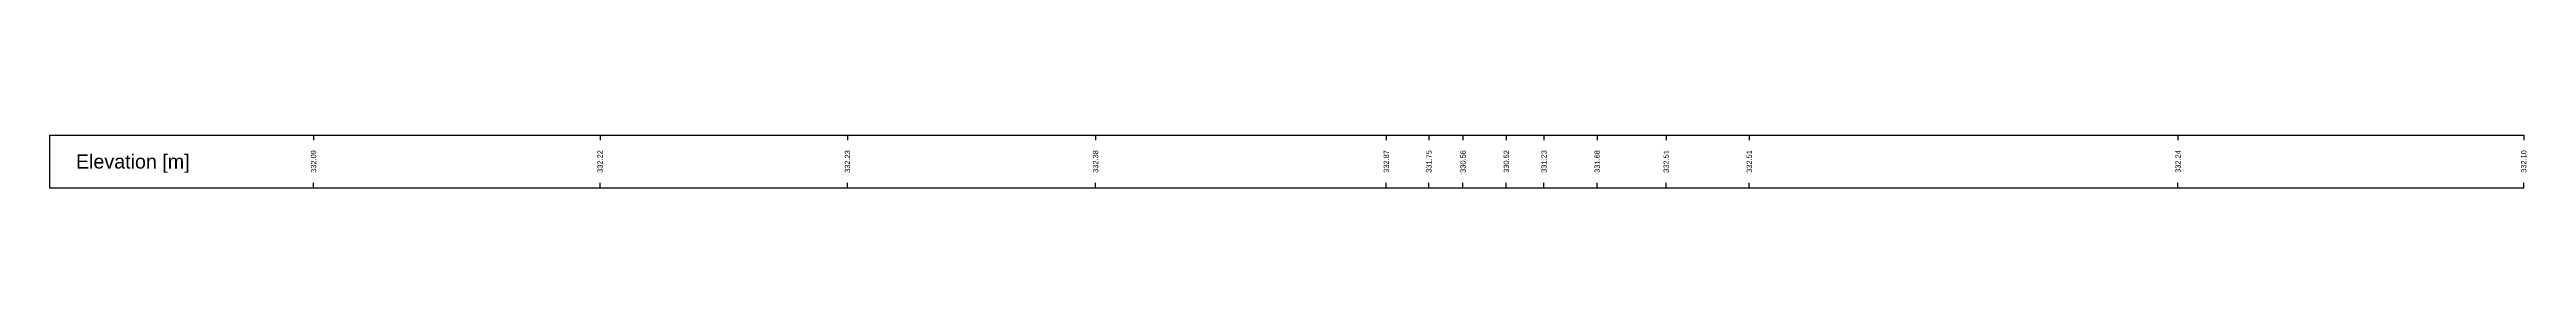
# Model space of a CAD drawing. Header units: millimetres. Extents: x -8 to 79, y -83 to 317.
# Drawn here: x -7.5 to 62.9, y 265.8 to 267.2 of the extents above; entities that cross this region are included whole.
import ezdxf
from ezdxf.enums import TextEntityAlignment as Align

# ---------------------------------------------------------------- set-up
doc = ezdxf.new("R2010")
doc.units = ezdxf.units.MM
doc.styles.get("Standard").update_dxf_attribs({"font": 'arial.ttf'})

msp = doc.modelspace()

# ---------------------------------------------------------------- linework, layer by layer
at = {"layer": 'band'}
for p, q in [((0, 267.25), (0, 267.1)), ((8.137, 267.25), (8.137, 267.1)), ((15.164, 267.25), (15.164, 267.1)), ((22.213, 267.25), (22.213, 267.1)), ((30.472, 267.25), (30.472, 267.1)), ((31.682, 267.25), (31.682, 267.1)), ((32.651, 267.25), (32.651, 267.1)), ((33.882, 267.25), (33.882, 267.1)), ((34.951, 267.25), (34.951, 267.1)), ((36.462, 267.25), (36.462, 267.1)), ((38.423, 267.25), (38.423, 267.1)), ((40.782, 267.25), (40.782, 267.1)), ((52.961, 267.25), (52.961, 267.1)), ((62.783, 267.25), (62.783, 267.1)), ((0, 265.75), (0, 265.9)), ((8.137, 265.75), (8.137, 265.9)), ((15.164, 265.75), (15.164, 265.9)), ((22.213, 265.75), (22.213, 265.9)), ((30.472, 265.75), (30.472, 265.9)), ((31.682, 265.75), (31.682, 265.9)), ((32.651, 265.75), (32.651, 265.9)), ((33.882, 265.75), (33.882, 265.9)), ((34.951, 265.75), (34.951, 265.9)), ((36.462, 265.75), (36.462, 265.9)), ((38.423, 265.75), (38.423, 265.9)), ((40.782, 265.75), (40.782, 265.9)), ((52.961, 265.75), (52.961, 265.9)), ((62.783, 265.75), (62.783, 265.9))]:
    msp.add_line(p, q, dxfattribs=at)
at = {"layer": 'frame'}
for p, q in [((-7.5, 267.25), (62.783, 267.25)), ((-7.5, 267.25), (-7.5, 265.75)), ((-7.5, 265.75), (62.783, 265.75))]:
    msp.add_line(p, q, dxfattribs=at)

# ---------------------------------------------------------------- texts
msp.add_text('Elevation [m]', height=0.4).set_placement((-6.75, 266.5), align=Align.MIDDLE_LEFT)
for s, p in [('332.09', (0, 266.5)), ('332.22', (8.137, 266.5)), ('332.23', (15.164, 266.5)), ('332.38', (22.213, 266.5)), ('332.87', (30.472, 266.5)), ('331.75', (31.682, 266.5)), ('330.56', (32.651, 266.5)), ('330.52', (33.882, 266.5)), ('331.23', (34.951, 266.5)), ('331.68', (36.462, 266.5)), ('332.51', (38.423, 266.5)), ('332.51', (40.782, 266.5)), ('332.24', (52.961, 266.5)), ('332.10', (62.783, 266.5))]:
    msp.add_text(s, height=0.15, rotation=90).set_placement(p, align=Align.MIDDLE)

doc.saveas('drawing.dxf')
